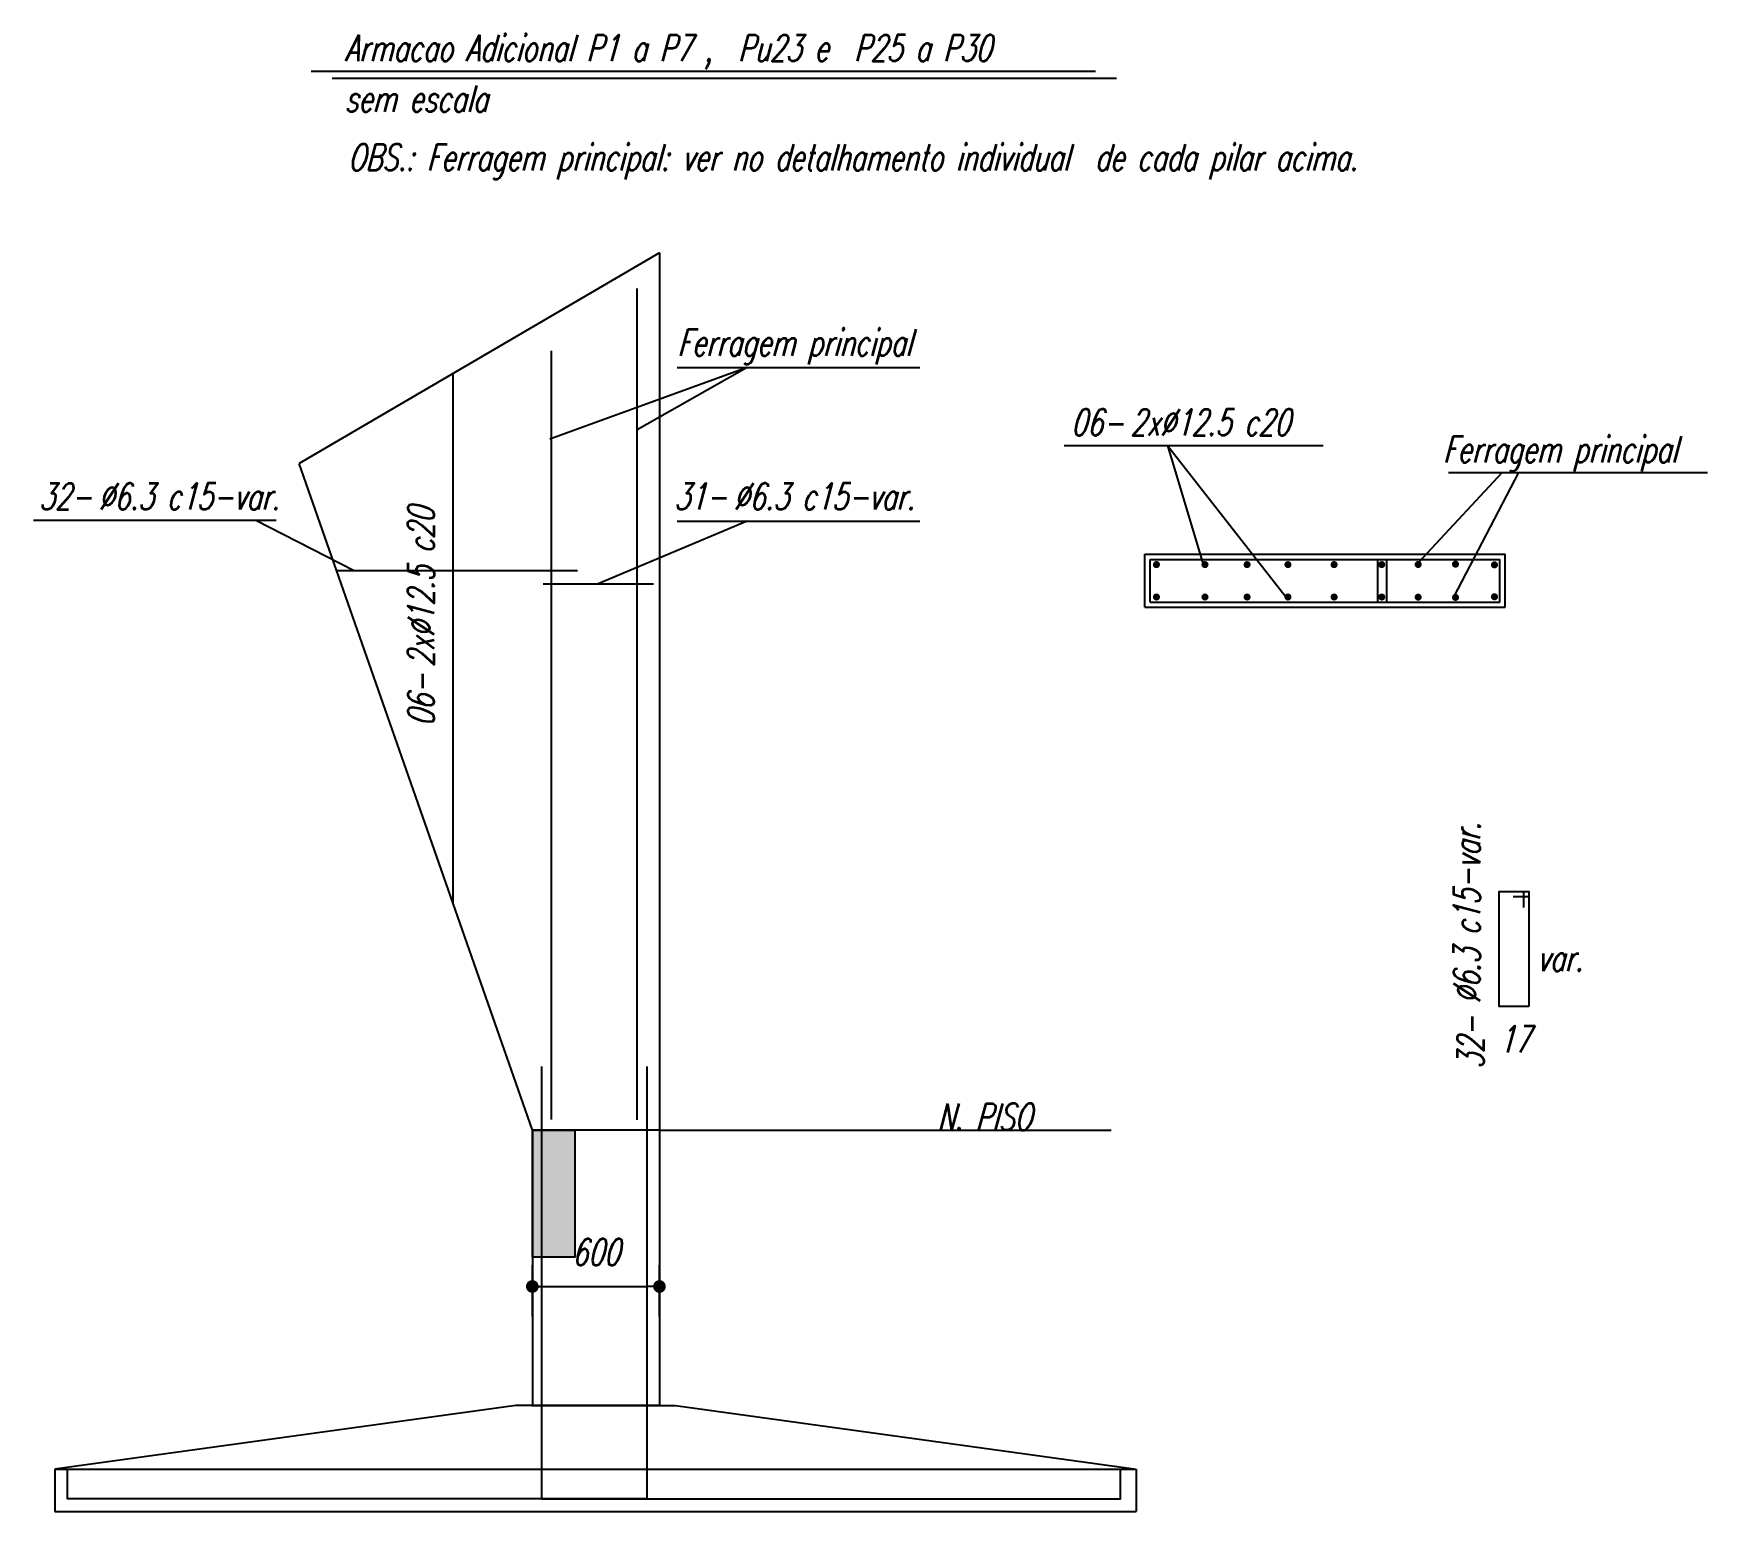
# Model space of a CAD drawing. Extents: x -187 to 453, y 281 to 902.
# Drawn here: x 439.02 to 446.92, y 281.01 to 287.98 of the extents above; entities that cross this region are included whole.
import ezdxf

# ---------------------------------------------------------------- set-up
doc = ezdxf.new("R2010")
doc.units = 0
doc.header["$MEASUREMENT"] = 0
doc.header["$PDMODE"] = 35
doc.layers.get('DEFPOINTS').update_dxf_attribs({"linetype": 'CONTINUOUS'})
for name, color, linetype in [('ARMAÇÃO', 4, 'CONTINUOUS'), ('CARGAS', 3, 'CONTINUOUS'), ('CARIMBO', 1, 'CONTINUOUS'), ('CORTE', 1, 'CONTINUOUS'), ('FORMA', 2, 'CONTINUOUS')]:
    doc.layers.add(name, color=color, linetype=linetype)
doc.styles.add('E100', font='romans.shx', dxfattribs={"width": 0.7, "oblique": 15, "height": 0.125})
doc.dimstyles.get("Standard").update_dxf_attribs({"dimtxt": 0.18, "dimasz": 0.18, "dimexe": 0.18, "dimexo": 0.0625, "dimgap": 0.09, "dimtad": 0, "dimtih": 1, "dimtoh": 1, "dimdec": 4, "dimzin": 0, "dimdsep": 46, "dimtxsty": 'Standard', "dimcen": 0.09, "dimadec": 0, "dimazin": 0, "dimtfac": 1, "dimtdec": 4, "dimtofl": 0, "dimtmove": 0, "dimatfit": 3, "dimfxl": 1, "dimtolj": 1, "dimtzin": 0, "dimarcsym": 0})

msp = doc.modelspace()

# ---------------------------------------------------------------- texts
at = {"layer": 'CARIMBO', "style": 'E100', "oblique": 15, "width": 0.7}
for s, p in [('Armacao Adicional P1 a P7 ,  Pu23 e  P25 a P30', (440.48859264, 287.85114612)), ('sem escala', (440.48859264, 287.61219884)), ('OBS.: Ferragem principal: ver no detalhamento individual  de cada pilar acima.', (440.50392572, 287.33545128)), ('Ferragem principal', (442.05922701, 286.46145936)), ('06-', (443.91752737, 286.08489635)), ('2x%%C12.5 c20', (444.19722953, 286.08489635)), ('Ferragem principal', (445.67260576, 285.95750777)), ('32-', (439.04623815, 285.73522362)), ('%%C6.3 c15-var.', (439.32594032, 285.73522362)), ('31-', (442.04411246, 285.73530772)), ('%%C6.3 c15-var.', (442.32381462, 285.73530772)), ('var.', (446.11593559, 283.55732011)), ('17', (445.93651177, 283.1742849)), ('N. PISO', (443.28610491, 282.80758126))]:
    msp.add_text(s, height=0.125, dxfattribs=at).set_placement(p)
for s, p in [('2x%%C12.5 c20', (440.91173811, 284.99341394)), ('06-', (440.91173811, 284.71371178)), ('Ø6.3 c15-var.', (445.8477624, 283.40388985)), ('32-', (445.86582219, 283.09622548))]:
    msp.add_text(s, height=0.125, rotation=90, dxfattribs=at).set_placement(p)

# ---------------------------------------------------------------- blocks, each defined once
blk = doc.blocks.new('DOT')
at = {"layer": 'CARGAS', "color": 0, "linetype": 'ByBlock'}
blk.add_line((-0.5, 0), (-1, 0), dxfattribs=at)
at = {"layer": 'CARGAS', "color": 0, "linetype": 'ByBlock', "const_width": 0.5}
blk.add_lwpolyline([(-0.25, 0, 1), (0.25, 0, 1)], format="xyb", close=True, dxfattribs=at)
blk = doc.blocks.new('*D1')
at = {"layer": 'DEFPOINTS', "color": 0}
for p in [(441.9746, 282.0694), (441.3746, 281.8285), (441.9746, 281.8285)]:
    blk.add_point(p, dxfattribs=at)
at = {"layer": 'FORMA', "lineweight": -2}
for p, q in [((441.3746, 281.9285), (441.3746, 282.1694)), ((441.9746, 281.9285), (441.9746, 282.1694)), ((441.4346, 282.0694), (441.9146, 282.0694))]:
    blk.add_line(p, q, dxfattribs=at)
at = {"layer": 'FORMA', "lineweight": -2, "xscale": 0.06, "yscale": 0.06, "zscale": 0.06, "rotation": 180}
blk.add_blockref('DOT', (441.3746, 282.0694), dxfattribs=at)
at = {"layer": 'FORMA', "lineweight": -2, "xscale": 0.06, "yscale": 0.06, "zscale": 0.06}
blk.add_blockref('DOT', (441.9746, 282.0694), dxfattribs=at)
at = {"layer": 'FORMA', "color": 2, "insert": (441.6746, 282.2319), "char_height": 0.125, "attachment_point": 5, "style": 'E100'}
blk.add_mtext('\\A1;600', dxfattribs=at)

# ---------------------------------------------------------------- dimensions: what is measured, and where the dimension line sits
at = {"layer": 'FORMA'}
dim = msp.add_linear_dim(base=(441.97464962, 282.06941592), p1=(441.37464962, 281.82851304), p2=(441.97464962, 281.82851304), dimstyle='Standard', override={"dimscale": 0.1, "dimtxt": 0.125, "dimasz": 0.6, "dimexe": 1, "dimexo": 1, "dimgap": 1, "dimtad": 1, "dimtih": 0, "dimtoh": 0, "dimlfac": 1000, "dimzin": 12, "dimtxsty": 'E100', "dimblk1": 'DOT', "dimblk2": 'DOT', "dimsah": 1, "dimcen": 0.3, "dimclrd": 256, "dimclre": 256, "dimclrt": 2, "dimadec": 2, "dimtofl": 1, "dimtmove": 2, "dimldrblk": 'DOT', "dimtvp": 1, "dimtzin": 12}, dxfattribs=at)
dim.commit()
dim.dimension.update_dxf_attribs({"geometry": '*D1', "text_midpoint": (441.67464962, 282.23191592)})

# ---------------------------------------------------------------- hatches: boundary and pattern name
at = {"layer": 'CARIMBO'}
msp.add_hatch(color=256, dxfattribs=at).paths.add_polyline_path([(441.57464921, 282.80758046), (441.37464962, 282.80758046), (441.37464962, 282.20758046), (441.57464921, 282.20758046)])

# ---------------------------------------------------------------- linework, layer by layer
at = {"layer": 'ARMAÇÃO'}
for p, q in [((441.8689367, 282.85533027), (441.8689367, 286.7783504)), ((441.46533452, 282.8581572), (441.46533452, 286.48444219)), ((441.0005817, 283.87711815), (441.0005817, 286.37720896)), ((444.29071045, 285.49939227), (445.94071045, 285.49939227)), ((444.29071045, 285.29939227), (444.29071045, 285.49939227)), ((445.36571045, 285.29939227), (445.36571045, 285.49939227)), ((445.39071045, 285.49939227), (445.94071045, 285.49939227)), ((445.40850004, 285.29939227), (445.40850004, 285.49939227)), ((445.94071045, 285.29939227), (445.94071045, 285.49939227)), ((440.4513746, 285.44741505), (441.5879243, 285.44741505)), ((441.42558959, 285.38576683), (441.94593956, 285.38576683)), ((444.29071045, 285.29939227), (445.94071045, 285.29939227)), ((445.39071045, 285.29939227), (445.94071045, 285.29939227)), ((446.07867503, 283.90851871), (446.00367503, 283.90851871)), ((446.05367503, 283.93351871), (446.05367503, 283.85851871))]:
    msp.add_line(p, q, dxfattribs=at)
at = {"layer": 'ARMAÇÃO', "color": 1}
for p, q in [((444.26571045, 285.52439227), (445.96571045, 285.52439227)), ((444.26571045, 285.27439227), (444.26571045, 285.52439227)), ((445.96571045, 285.27439227), (445.96571045, 285.52439227)), ((444.26571045, 285.27439227), (445.96571045, 285.27439227))]:
    msp.add_line(p, q, dxfattribs=at)
at = {"layer": 'ARMAÇÃO', "const_width": 0.01663273}
for points in [[(444.31193183, 285.47585214, -1), (444.32856457, 285.47585214, -1)], [(444.54116897, 285.47585214, -1), (444.55780171, 285.47585214, -1)], [(444.73984354, 285.47585214, -1), (444.75647628, 285.47585214, -1)], [(444.93278688, 285.47585214, -1), (444.94941962, 285.47585214, -1)], [(445.15056752, 285.47585214, -1), (445.16720025, 285.47585214, -1)], [(445.37549307, 285.47585214, -1), (445.3921258, 285.47585214, -1)], [(445.54744256, 285.47648254, -1), (445.56407529, 285.47648254, -1)], [(445.72361997, 285.47775656, -1), (445.7402527, 285.47775656, -1)], [(445.90755934, 285.47466559, -1), (445.92419208, 285.47466559, -1)], [(444.31193183, 285.32293241, 1), (444.32856457, 285.32293241, 1)], [(444.54116897, 285.32293241, 1), (444.55780171, 285.32293241, 1)], [(444.73984354, 285.32293241, 1), (444.75647628, 285.32293241, 1)], [(444.93278688, 285.32293241, 1), (444.94941962, 285.32293241, 1)], [(445.15056752, 285.32293241, 1), (445.16720025, 285.32293241, 1)], [(445.37549307, 285.32293241, 1), (445.3921258, 285.32293241, 1)], [(445.54744256, 285.322302, 1), (445.56407529, 285.322302, 1)], [(445.72361997, 285.32102799, 1), (445.7402527, 285.32102799, 1)], [(445.90755934, 285.32411896, 1), (445.92419208, 285.32411896, 1)]]:
    msp.add_lwpolyline(points, format="xyb", close=True, dxfattribs=at)
at = {"layer": 'ARMAÇÃO'}
msp.add_lwpolyline([(446.07867503, 283.391357), (445.93867503, 283.391357), (445.93867503, 283.93351871), (446.07867503, 283.93351871)], close=True, dxfattribs=at)
for points in [[(441.91506331, 283.10758046), (441.91506331, 281.06758046), (439.18120121, 281.06758046), (439.18120121, 281.20758046)], [(441.41759102, 283.10758046), (441.41759102, 281.06758046), (444.15145312, 281.06758046), (444.15145312, 281.20758046)]]:
    msp.add_lwpolyline(points, dxfattribs=at)
at = {"layer": 'CARIMBO'}
for p, q in [((440.33042923, 287.80374278), (444.03236056, 287.80374278)), ((440.43007127, 287.77052876), (444.1320026, 287.77052876)), ((441.97464962, 286.94681095), (440.27464962, 285.95270841)), ((441.97464962, 286.94681095), (441.97464962, 283.60758046)), ((442.38819752, 286.4067076), (441.45778317, 286.06717231)), ((442.38819752, 286.4067076), (441.8689367, 286.11191847)), ((442.05807058, 286.4067076), (443.20393804, 286.4067076)), ((443.88484456, 286.03799971), (445.10806127, 286.03799971)), ((444.37218019, 286.03799971), (444.54116897, 285.47585214)), ((444.37218019, 286.03799971), (444.93278688, 285.32293241)), ((441.37464962, 282.80758046), (440.27464962, 285.95270841)), ((445.95168761, 285.91061113), (445.55575893, 285.48479891)), ((445.69827344, 285.91061113), (446.92149014, 285.91061113)), ((446.02966143, 285.91061113), (445.72456057, 285.32486987)), ((439.01986951, 285.68545128), (440.16573697, 285.68545128)), ((440.06977239, 285.68545128), (440.53310052, 285.44741505)), ((442.38819752, 285.68055596), (441.68576457, 285.38576683)), ((442.05807058, 285.68055596), (443.20393804, 285.68055596)), ((441.97464962, 283.60758046), (441.97464962, 282.80758046)), ((441.97464962, 282.80758046), (441.37464962, 282.80758046)), ((441.97464962, 282.80758046), (444.10718492, 282.80758046)), ((441.29631352, 281.50758046), (439.12120121, 281.20758046)), ((439.12120121, 281.20758046), (439.12120121, 281.00758046)), ((439.12460262, 281.20758046), (444.22476193, 281.20758046)), ((444.22476193, 281.20758046), (444.22476193, 281.00758046)), ((439.12120121, 281.00758046), (444.22476193, 281.00758046))]:
    msp.add_line(p, q, dxfattribs=at)
msp.add_lwpolyline([(441.37464921, 282.80758046), (441.57464921, 282.80758046), (441.57464921, 282.20758046), (441.37464921, 282.20758046)], close=True, dxfattribs=at)
at = {"layer": 'CORTE'}
for p, q in [((441.37464962, 282.80758046), (441.37464962, 281.50758046)), ((441.97464962, 282.80758046), (441.97464962, 281.50758046)), ((441.97464962, 281.50758046), (441.29631352, 281.50758046)), ((441.37131352, 281.50758046), (442.04964962, 281.50758046)), ((442.04964962, 281.50758046), (444.22476193, 281.20758046))]:
    msp.add_line(p, q, dxfattribs=at)

msp.set_redraw_order([(e.dxf.handle, doc.entitydb.next_handle()) for e in msp.query("TEXT MTEXT ATTDEF DIMENSION ARC_DIMENSION")])  # texts and dimensions are drawn at this point

doc.saveas('drawing.dxf')
